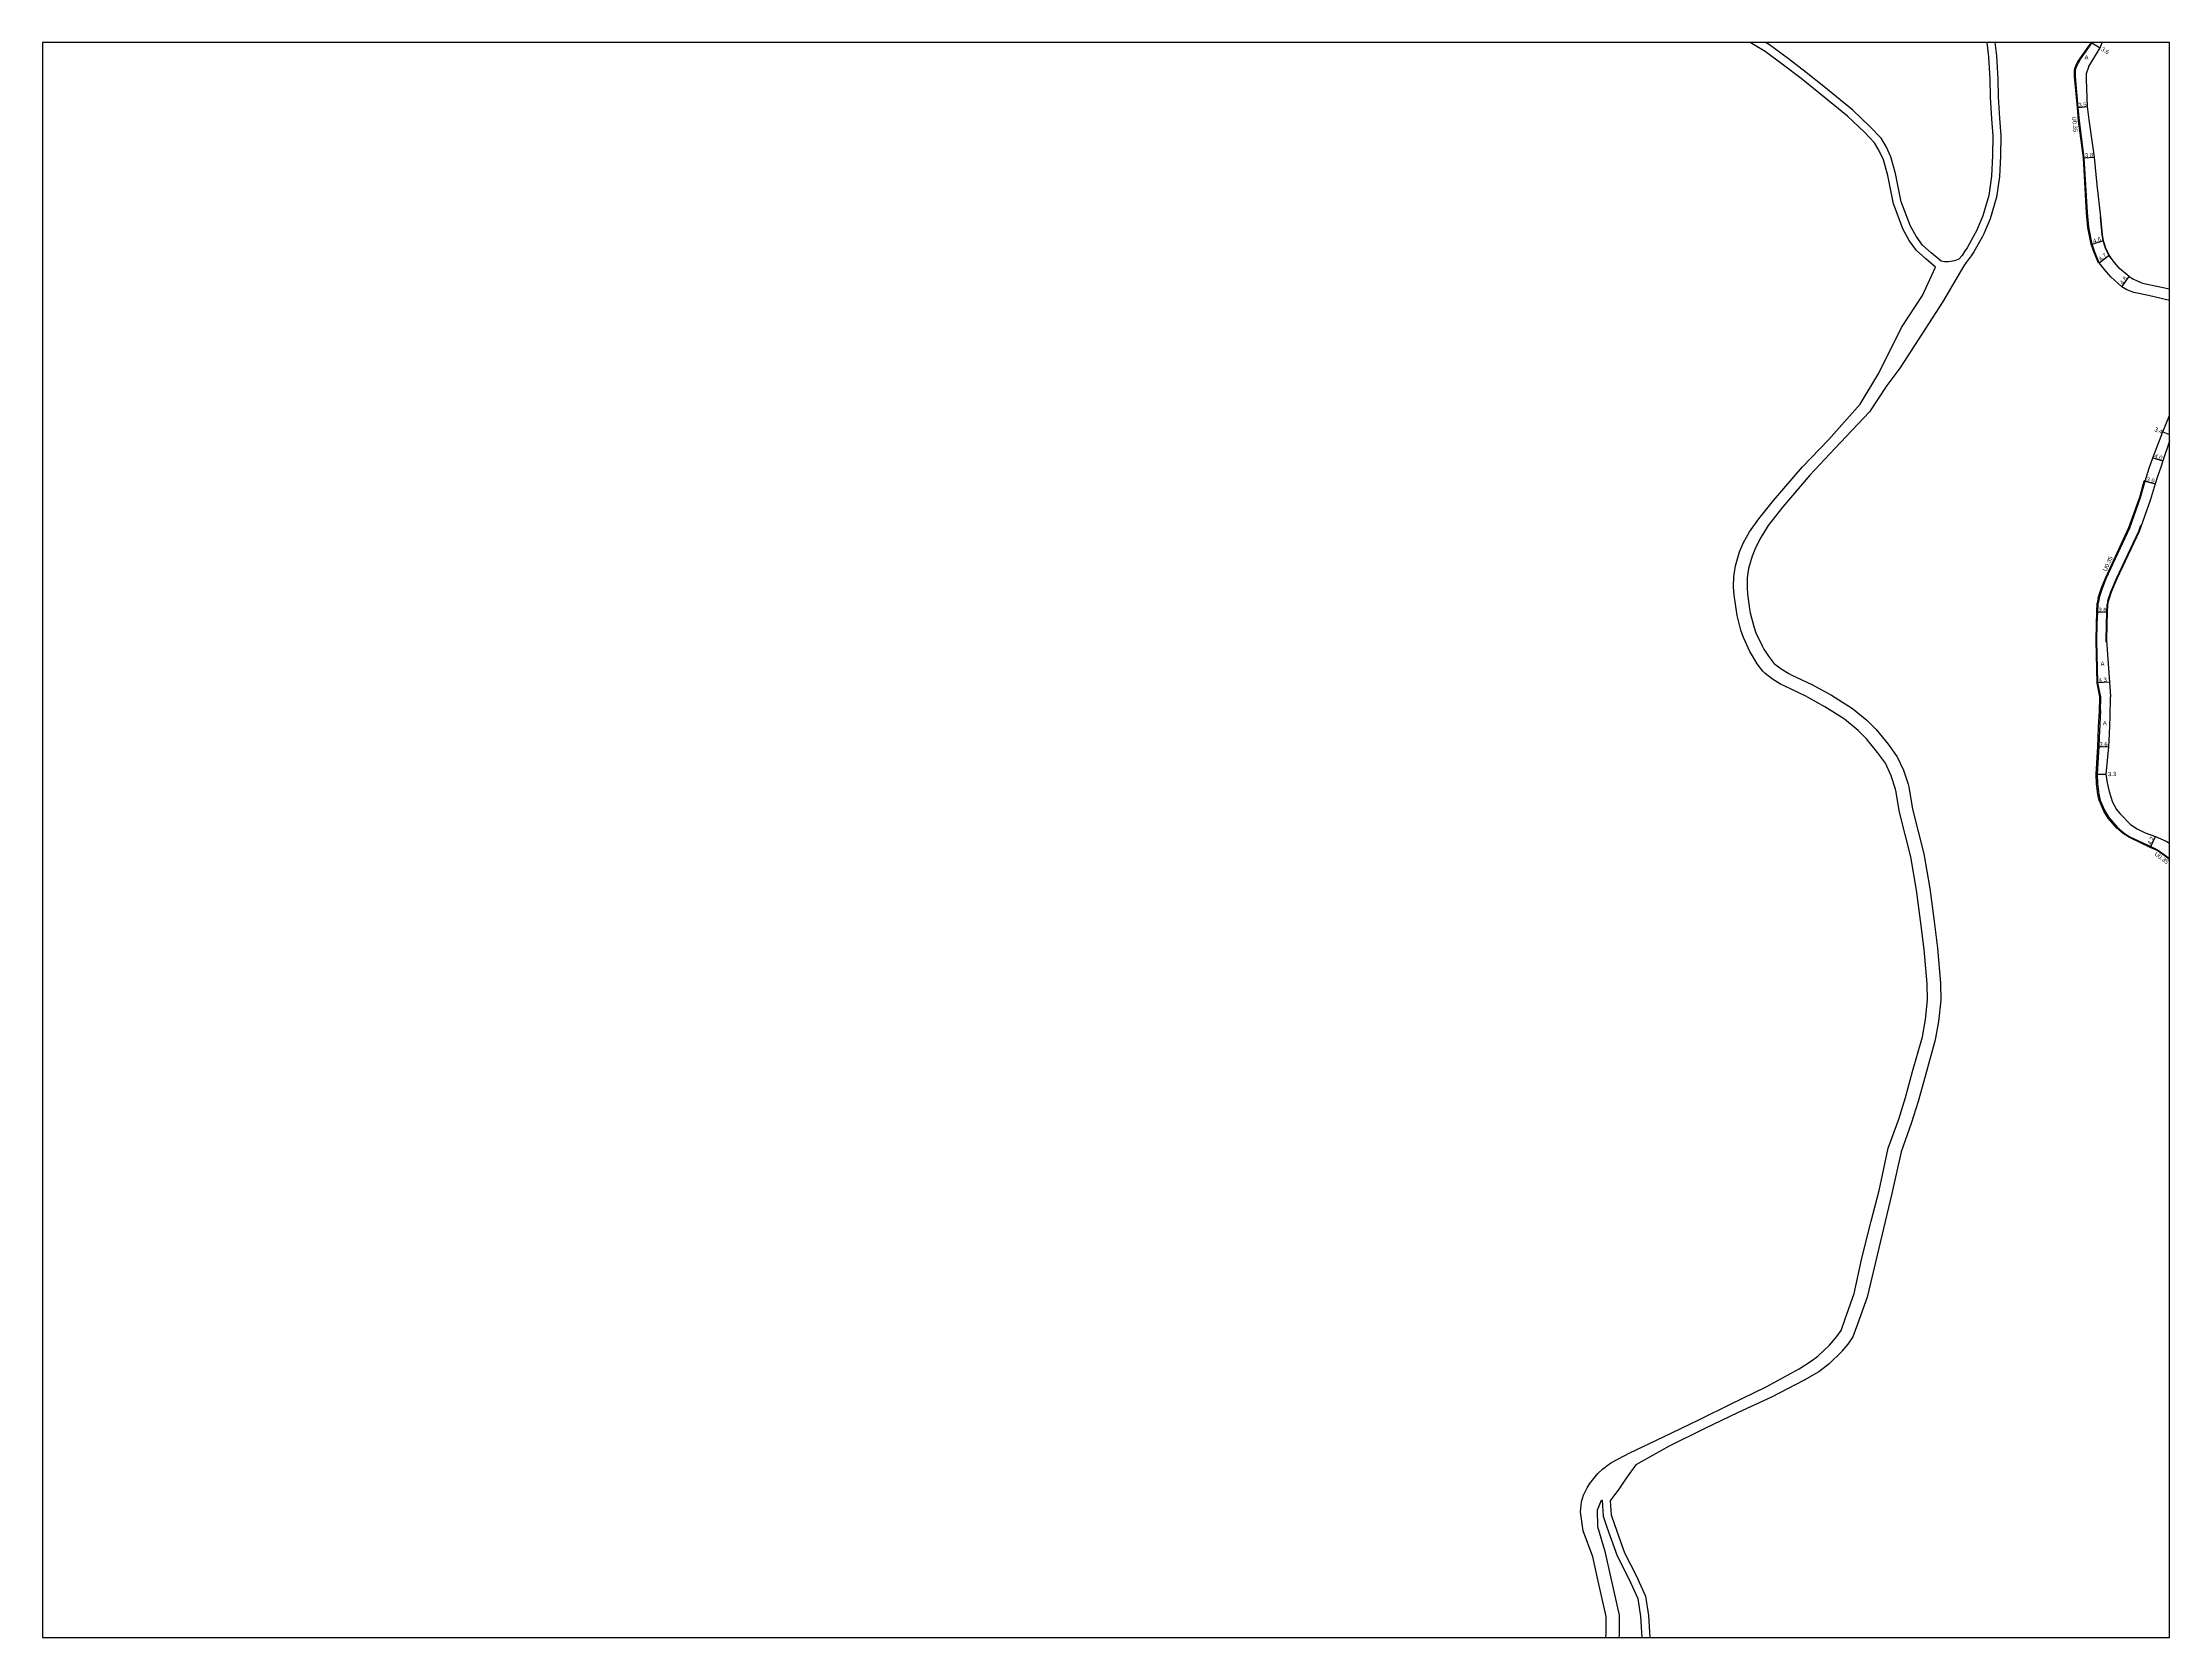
# Model space of a CAD drawing. Header units: metres. Extents: x -28000 to -24000, y -105000 to -102000.
# Drawn here: x -28000 to -27200, y -105000 to -104400 of the extents above; entities that cross this region are included whole.
import ezdxf

# ---------------------------------------------------------------- set-up
doc = ezdxf.new("R2010")
doc.units = ezdxf.units.M
doc.header["$LTSCALE"] = 2.5
for name, color, linetype in [('側溝・桝', 7, 'Continuous'), ('図郭', 7, 'Continuous'), ('幅員', 7, 'Continuous'), ('歩道・分離帯・安全施設', 7, 'Continuous'), ('舗装', 7, 'Continuous'), ('道路', 7, 'Continuous')]:
    doc.layers.add(name, color=color, linetype=linetype)
doc.styles.get("Standard").update_dxf_attribs({"font": ''})
doc.styles.get('Standard').set_extended_font_data('@MS PGothic')

msp = doc.modelspace()

# ---------------------------------------------------------------- linework, layer by layer
at = {"layer": '側溝・桝'}
for points in [[(-27232.38, -104443.37), (-27234.17, -104429.47), (-27234.63, -104424.5), (-27235.72, -104412.76), (-27235.67, -104410.54), (-27235.48, -104409.44), (-27234.78, -104407.83), (-27234.57, -104407.43), (-27233.73, -104406.07), (-27230.09, -104400.98), (-27229.47, -104400)], [(-27226.7, -104483.03), (-27228.38, -104478.94), (-27229.47, -104475.91), (-27230.66, -104469.55), (-27231.22, -104464.01), (-27232.38, -104443.37)], [(-27226.39, -104482.85), (-27226.7, -104483.03)], [(-27225.56, -104605.13), (-27224.12, -104601.52), (-27215.22, -104582.45), (-27211.19, -104571.05), (-27209.49, -104564.89)], [(-27209.16, -104564.99), (-27209.49, -104564.89)], [(-27226.81, -104608.92), (-27225.56, -104605.13)], [(-27226.19, -104646.41), (-27226.18, -104646.12), (-27227.24, -104640.95), (-27227.62, -104624.99), (-27227.5, -104618.82), (-27227.33, -104614.25), (-27227.2, -104610.89)], [(-27226.31, -104651.35), (-27226.19, -104646.41)], [(-27200, -104707.38), (-27202.15, -104705.75), (-27204.68, -104703.97), (-27207.2, -104702.8), (-27215.08, -104699.08), (-27217.36, -104697.6), (-27219.76, -104695.49), (-27223.03, -104691.74), (-27224.67, -104689.21), (-27226.35, -104685.27), (-27226.38, -104685.18), (-27226.95, -104682.88), (-27227.4, -104678.82), (-27227.52, -104675.23), (-27226.9, -104664.85), (-27226.81, -104661.59), (-27226.66, -104657.6), (-27226.31, -104651.35)]]:
    msp.add_lwpolyline(points, dxfattribs=at)
at = {"layer": '側溝・桝', "flags": 128}
msp.add_lwpolyline([(-27226.81, -104608.92), (-27227.2, -104610.89)], dxfattribs=at)
at = {"layer": '図郭'}
msp.add_lwpolyline([(-28000, -105000), (-27200, -105000), (-27200, -104400), (-28000, -104400)], close=True, dxfattribs=at)
at = {"layer": '幅員'}
for points in [[(-27229.14, -104400.12), (-27226.04, -104401.95)], [(-27234.28, -104424.47), (-27230.8, -104424.07)], [(-27232.03, -104443.35), (-27228.24, -104443.16)], [(-27229.13, -104475.82), (-27224.75, -104474.42)], [(-27226.39, -104482.85), (-27222.7, -104479.95)], [(-27217.91, -104491.92), (-27215.13, -104488)], [(-27202.45, -104546.49), (-27200, -104547.48)], [(-27206.25, -104556.17), (-27202.44, -104557.37)], [(-27209.16, -104564.99), (-27205.4, -104566.02)], [(-27223.38, -104614.4), (-27226.98, -104614.26)], [(-27222.6, -104640.62), (-27226.89, -104640.91)], [(-27226.55, -104664.86), (-27222.95, -104664.94)], [(-27227.17, -104675.23), (-27223.87, -104675.19)], [(-27207.06, -104702.49), (-27205.29, -104698.68)]]:
    msp.add_lwpolyline(points, dxfattribs=at)
at = {"layer": '歩道・分離帯・安全施設'}
for points in [[(-27221.94, -104481.27), (-27222.82, -104480.02), (-27224.06, -104477.41), (-27224.78, -104475.02), (-27224.9, -104474.45), (-27225.35, -104472.35), (-27225.99, -104465.58), (-27226.01, -104465.44)], [(-27223.13, -104609.88), (-27222.07, -104606.67), (-27219.95, -104601.66), (-27211.58, -104583.83), (-27210.77, -104581.61)], [(-27223.77, -104625.6), (-27223.81, -104624.91), (-27223.7, -104618.93), (-27223.53, -104614.4), (-27223.41, -104611.32)]]:
    msp.add_lwpolyline(points, dxfattribs=at)
at = {"layer": '歩道・分離帯・安全施設', "flags": 128}
msp.add_lwpolyline([(-27223.13, -104609.88), (-27223.41, -104611.32)], dxfattribs=at)
at = {"layer": '道路'}
for points in [[(-27335.86, -104646.41), (-27336.78, -104645.91), (-27344.73, -104642.19), (-27346.31, -104641.32), (-27349.31, -104639.53), (-27352.05, -104637.38), (-27352.92, -104636.48), (-27355.03, -104633.72), (-27356.87, -104630.76), (-27357.8, -104629.12), (-27360.21, -104623.85), (-27361.18, -104621), (-27362.55, -104615.6), (-27362.74, -104614.69), (-27363.71, -104607.89), (-27363.93, -104604.8), (-27363.86, -104600.85), (-27363.25, -104596.92), (-27361.75, -104591.61), (-27360.19, -104588.04), (-27357.98, -104584.11), (-27354.46, -104579.16), (-27348.9, -104572.24), (-27338.01, -104559.66), (-27328.29, -104549.52), (-27316.38, -104536.07), (-27309.33, -104524.44), (-27300.74, -104507.17), (-27292.87, -104495.15), (-27287.96, -104484.46), (-27291.62, -104481.41), (-27295.16, -104478.24), (-27297.88, -104474.48), (-27300.12, -104470.36), (-27303.8, -104460.72), (-27305.94, -104450.01), (-27307.6, -104444.13), (-27309.28, -104440.43), (-27310.91, -104437.78), (-27314.69, -104433.78), (-27321.07, -104427.67), (-27331.92, -104418.87), (-27338.53, -104413.58), (-27345.14, -104408.54), (-27352.1, -104403.37), (-27357.72, -104400)], [(-27265.67, -104400), (-27265.11, -104405.06), (-27264.58, -104413.68), (-27264.4, -104420.43), (-27263.97, -104428.51), (-27263.45, -104435.02), (-27263.61, -104442.62), (-27263.93, -104450.54), (-27265.05, -104458.23), (-27267.4, -104466.28), (-27269.85, -104472), (-27270.36, -104473.03), (-27273.54, -104478.73), (-27274.53, -104480.26), (-27276.42, -104482.69), (-27277.37, -104483.96), (-27285.33, -104497.65), (-27293.19, -104509.67), (-27301.4, -104522.54), (-27306.35, -104528.96), (-27312.81, -104538.87), (-27325.86, -104552.78), (-27335.26, -104562.81), (-27345.37, -104574.72), (-27350.89, -104581.68), (-27354.06, -104586.87), (-27356, -104590.74), (-27356.99, -104593.23), (-27358.3, -104597.91), (-27358.85, -104601.36), (-27358.9, -104605.04), (-27358.72, -104607.46), (-27357.78, -104613.97), (-27357.65, -104614.54), (-27356.34, -104619.69), (-27355.52, -104622.07), (-27353.23, -104627.01), (-27352.56, -104628.18), (-27350.87, -104630.88), (-27348.9, -104633.36), (-27348.54, -104633.71), (-27346, -104635.67), (-27343.21, -104637.31), (-27342.29, -104637.81), (-27334.51, -104641.45), (-27327.08, -104645.55), (-27325.7, -104646.41)], [(-27268.69, -104400), (-27268.1, -104405.32), (-27267.58, -104413.8), (-27267.4, -104420.55), (-27266.97, -104428.7), (-27266.46, -104435.11), (-27266.61, -104442.52), (-27266.92, -104450.26), (-27267.99, -104457.59), (-27270.22, -104465.25), (-27272.62, -104470.82), (-27273.04, -104471.67), (-27276.15, -104477.23), (-27277.03, -104478.59), (-27278.03, -104480.13), (-27279.23, -104481.47), (-27279.27, -104481.51), (-27280.46, -104482.06), (-27280.85, -104482.18), (-27283.11, -104482.56), (-27284.66, -104482.49), (-27285.89, -104482.23), (-27286.04, -104482.16), (-27289.66, -104479.14), (-27292.92, -104476.22), (-27295.33, -104472.87), (-27297.39, -104469.1), (-27300.9, -104459.88), (-27303.02, -104449.31), (-27304.8, -104443.01), (-27306.55, -104439.14), (-27308.45, -104436.02), (-27312.56, -104431.67), (-27319.08, -104425.42), (-27330.03, -104416.54), (-27336.69, -104411.22), (-27343.34, -104406.14), (-27350.44, -104400.87), (-27351.89, -104400)], [(-27200, -104497.01), (-27207.93, -104495.15), (-27213.36, -104494.08), (-27215.99, -104493.01), (-27217.91, -104491.92), (-27222.11, -104488.18), (-27224.4, -104485.37), (-27226.39, -104482.85), (-27228.06, -104478.81), (-27229.13, -104475.82), (-27230.31, -104469.5), (-27230.87, -104463.98), (-27232.03, -104443.35), (-27233.82, -104429.43), (-27234.28, -104424.47), (-27235.37, -104412.74), (-27235.32, -104410.58), (-27235.14, -104409.54), (-27234.47, -104407.98), (-27234.26, -104407.61), (-27233.44, -104406.27), (-27229.8, -104401.17), (-27229.14, -104400.12), (-27229.09, -104400)], [(-27215.13, -104488), (-27218.76, -104484.96), (-27221.17, -104482.08), (-27222.7, -104479.95), (-27223.92, -104477.36), (-27224.63, -104474.99), (-27224.75, -104474.42), (-27225.2, -104472.32), (-27225.84, -104465.56), (-27227.14, -104453.52), (-27228.24, -104443.16), (-27230.21, -104429.1), (-27230.8, -104424.07), (-27231.24, -104413.88), (-27231.15, -104411.69), (-27231.07, -104411.22), (-27230.33, -104409.1), (-27230.28, -104408.97), (-27228.88, -104406.51), (-27226.04, -104401.95), (-27225.36, -104400)], [(-27215.13, -104488), (-27213.51, -104489), (-27210.09, -104490.54), (-27200, -104492.61)], [(-27225.22, -104605.21), (-27223.79, -104601.66), (-27214.9, -104582.59), (-27210.86, -104571.16), (-27209.16, -104564.99), (-27207.58, -104560.18), (-27206.25, -104556.17), (-27202.45, -104546.49), (-27200, -104540.27)], [(-27200, -104549.92), (-27202.44, -104557.37), (-27203.28, -104559.74), (-27204.49, -104563.25), (-27205.4, -104566.02), (-27207.2, -104572.32), (-27211.44, -104583.89), (-27219.82, -104601.72), (-27221.93, -104606.72), (-27222.98, -104609.92)], [(-27226.48, -104609.01), (-27225.22, -104605.21)], [(-27225.84, -104646.41), (-27225.83, -104646.09), (-27226.89, -104640.91), (-27227.27, -104624.99), (-27227.15, -104618.83), (-27226.98, -104614.26), (-27226.85, -104610.93)], [(-27223.26, -104611.34), (-27223.38, -104614.4), (-27223.55, -104618.93), (-27223.66, -104624.9), (-27222.6, -104640.62), (-27222.23, -104646.02), (-27222.24, -104646.41)], [(-27297.28, -104706.37), (-27301.49, -104689.48), (-27302.87, -104681.32), (-27302.99, -104680.87), (-27304.64, -104675.88), (-27306.83, -104671.11), (-27309.8, -104667.04), (-27313.96, -104661.92), (-27317.1, -104658.79), (-27322.19, -104654.49), (-27329.61, -104649.87), (-27335.86, -104646.41)], [(-27325.7, -104646.41), (-27319.17, -104650.48), (-27313.88, -104654.94), (-27310.32, -104658.46), (-27305.83, -104663.99), (-27302.4, -104668.69), (-27300.08, -104673.7), (-27298.31, -104678.95), (-27298.02, -104679.98), (-27296.59, -104688.46), (-27292.43, -104705.16)], [(-27225.96, -104651.3), (-27225.84, -104646.41)], [(-27222.24, -104646.41), (-27222.42, -104653.7), (-27222.69, -104660.13), (-27222.95, -104664.94), (-27223.87, -104675.19), (-27223.4, -104678.44), (-27222.73, -104681.76), (-27221.37, -104685.73), (-27220.08, -104688.29), (-27220.03, -104688.37), (-27218.57, -104690.17), (-27214.64, -104694.13), (-27212.17, -104695.79), (-27211.9, -104695.95), (-27209.15, -104697.34), (-27205.29, -104698.68), (-27201.24, -104700.49), (-27200, -104701.25)], [(-27225.96, -104651.3), (-27226.46, -104661.59), (-27226.55, -104664.86), (-27227.17, -104675.23), (-27227.05, -104678.8), (-27226.6, -104682.82), (-27226.05, -104685.09), (-27226.02, -104685.15), (-27224.36, -104689.05), (-27222.75, -104691.53), (-27219.51, -104695.24), (-27217.15, -104697.32), (-27214.91, -104698.78), (-27207.06, -104702.49), (-27204.5, -104703.67), (-27201.95, -104705.46), (-27200, -104706.94)], [(-27420.41, -104946.49), (-27419.07, -104943.74), (-27418.01, -104942.13), (-27414.95, -104938.34), (-27413.24, -104936.65), (-27410.62, -104934.69), (-27409.82, -104934.19), (-27402.94, -104930.6), (-27390.29, -104924.53), (-27376.76, -104917.96), (-27365.12, -104912.27), (-27351.72, -104905.7), (-27339.32, -104898.88), (-27334.68, -104895.91), (-27332.3, -104894.17), (-27327.87, -104889.98), (-27327.15, -104889.19), (-27325.11, -104886.83), (-27323.5, -104884.46), (-27322.11, -104880.46), (-27318.56, -104870.6), (-27315.74, -104857.36), (-27312.17, -104843.38), (-27309.24, -104831.89), (-27305.78, -104815.9), (-27301.85, -104805.04), (-27299.31, -104796.93), (-27296.64, -104787.06), (-27292.94, -104774.08), (-27291.79, -104767.58), (-27291, -104760.09), (-27291.09, -104754.09), (-27292.27, -104741.2), (-27293.59, -104730.32), (-27295.15, -104718.81), (-27297.28, -104706.37)], [(-27292.43, -104705.16), (-27290.19, -104718.2), (-27288.63, -104729.68), (-27287.3, -104740.67), (-27286.09, -104753.82), (-27285.99, -104760.31), (-27286.83, -104768.28), (-27288.07, -104775.21), (-27291.82, -104788.41), (-27294.51, -104798.33), (-27297.11, -104806.64), (-27300.97, -104817.29), (-27304.37, -104833.04), (-27313.74, -104871.98), (-27317.4, -104882.14), (-27319.05, -104886.87), (-27320.95, -104889.68), (-27323.18, -104892.27), (-27323.41, -104892.53), (-27327.95, -104897.03), (-27329.07, -104898), (-27331.85, -104900.03), (-27337.37, -104903.25), (-27349.65, -104909.56), (-27362.28, -104915.39), (-27375.03, -104921.46), (-27388.14, -104928), (-27400.69, -104935.07), (-27404.34, -104940.07), (-27407.31, -104944.54), (-27408.72, -104946.4), (-27410.41, -104948.62)], [(-27411.97, -105000), (-27411.81, -104998.67), (-27411.9, -104992.17), (-27414.83, -104978.77), (-27416.91, -104969.64), (-27420.48, -104959.87), (-27421.56, -104952.74), (-27421.12, -104948.98), (-27420.41, -104946.49)], [(-27406.93, -105000), (-27406.81, -104998.92), (-27406.91, -104991.59), (-27409.95, -104977.71), (-27412.1, -104968.22), (-27415.03, -104958.41), (-27415.12, -104951.93), (-27413.69, -104948.4), (-27413.43, -104948.41)], [(-27413.43, -104948.41), (-27412.96, -104954.4), (-27411.6, -104958.54), (-27407.79, -104969.31), (-27403.34, -104977.95), (-27400, -104985.34), (-27398.91, -104992.1), (-27398.51, -105000)], [(-27410.41, -104948.62), (-27409.99, -104953.81), (-27408.76, -104957.56), (-27405.03, -104968.11), (-27400.63, -104976.65), (-27397.1, -104984.47), (-27395.93, -104991.78), (-27395.51, -105000)]]:
    msp.add_lwpolyline(points, dxfattribs=at)
at = {"layer": '道路', "flags": 128}
for points in [[(-27226.48, -104609.01), (-27226.85, -104610.93)], [(-27222.98, -104609.92), (-27223.26, -104611.34)]]:
    msp.add_lwpolyline(points, dxfattribs=at)

# ---------------------------------------------------------------- texts
at = {"layer": '側溝・桝'}
for rotation, p in [(275.30342, (-27236.6, -104427.92)), (64.99286, (-27223.72, -104599.09)), (322.86996, (-27205.8, -104705.57))]:
    msp.add_text('U0.35', height=1.6, rotation=rotation, dxfattribs=at).set_placement(p)
at = {"layer": '幅員'}
for s, rotation, p in [('3.6', 329.43788, (-27225.93, -104402.94)), ('3.5', 6.49246, (-27234.14, -104424.35)), ('3.8', 2.89715, (-27231.74, -104443.23)), ('4.6', 17.79176, (-27228.5, -104475.51)), ('4.7', 38.09305, (-27225.87, -104482.31)), ('4.8', 54.71865, (-27217.53, -104491.21)), ('3.4', 337.88823, (-27205.81, -104546.08)), ('4.0', 342.48118, (-27205.84, -104556.19)), ('3.9', 344.71832, (-27208.79, -104564.99)), ('3.6', 357.80983, (-27226.75, -104614.16)), ('4.3', 3.8861, (-27226.58, -104640.69)), ('3.6', 358.79776, (-27226.35, -104664.77)), ('3.3', 0.63508, (-27223.11, -104675.99)), ('4.2', 65.08757, (-27206.94, -104701.99))]:
    msp.add_text(s, height=1.6, rotation=rotation, dxfattribs=at).set_placement(p)
at = {"layer": '舗装'}
for p in [(-27231.93, -104406.37), (-27225.91, -104634.46), (-27225.06, -104656.83)]:
    msp.add_text('A', height=1.6, dxfattribs=at).set_placement(p)

doc.saveas('drawing.dxf')
